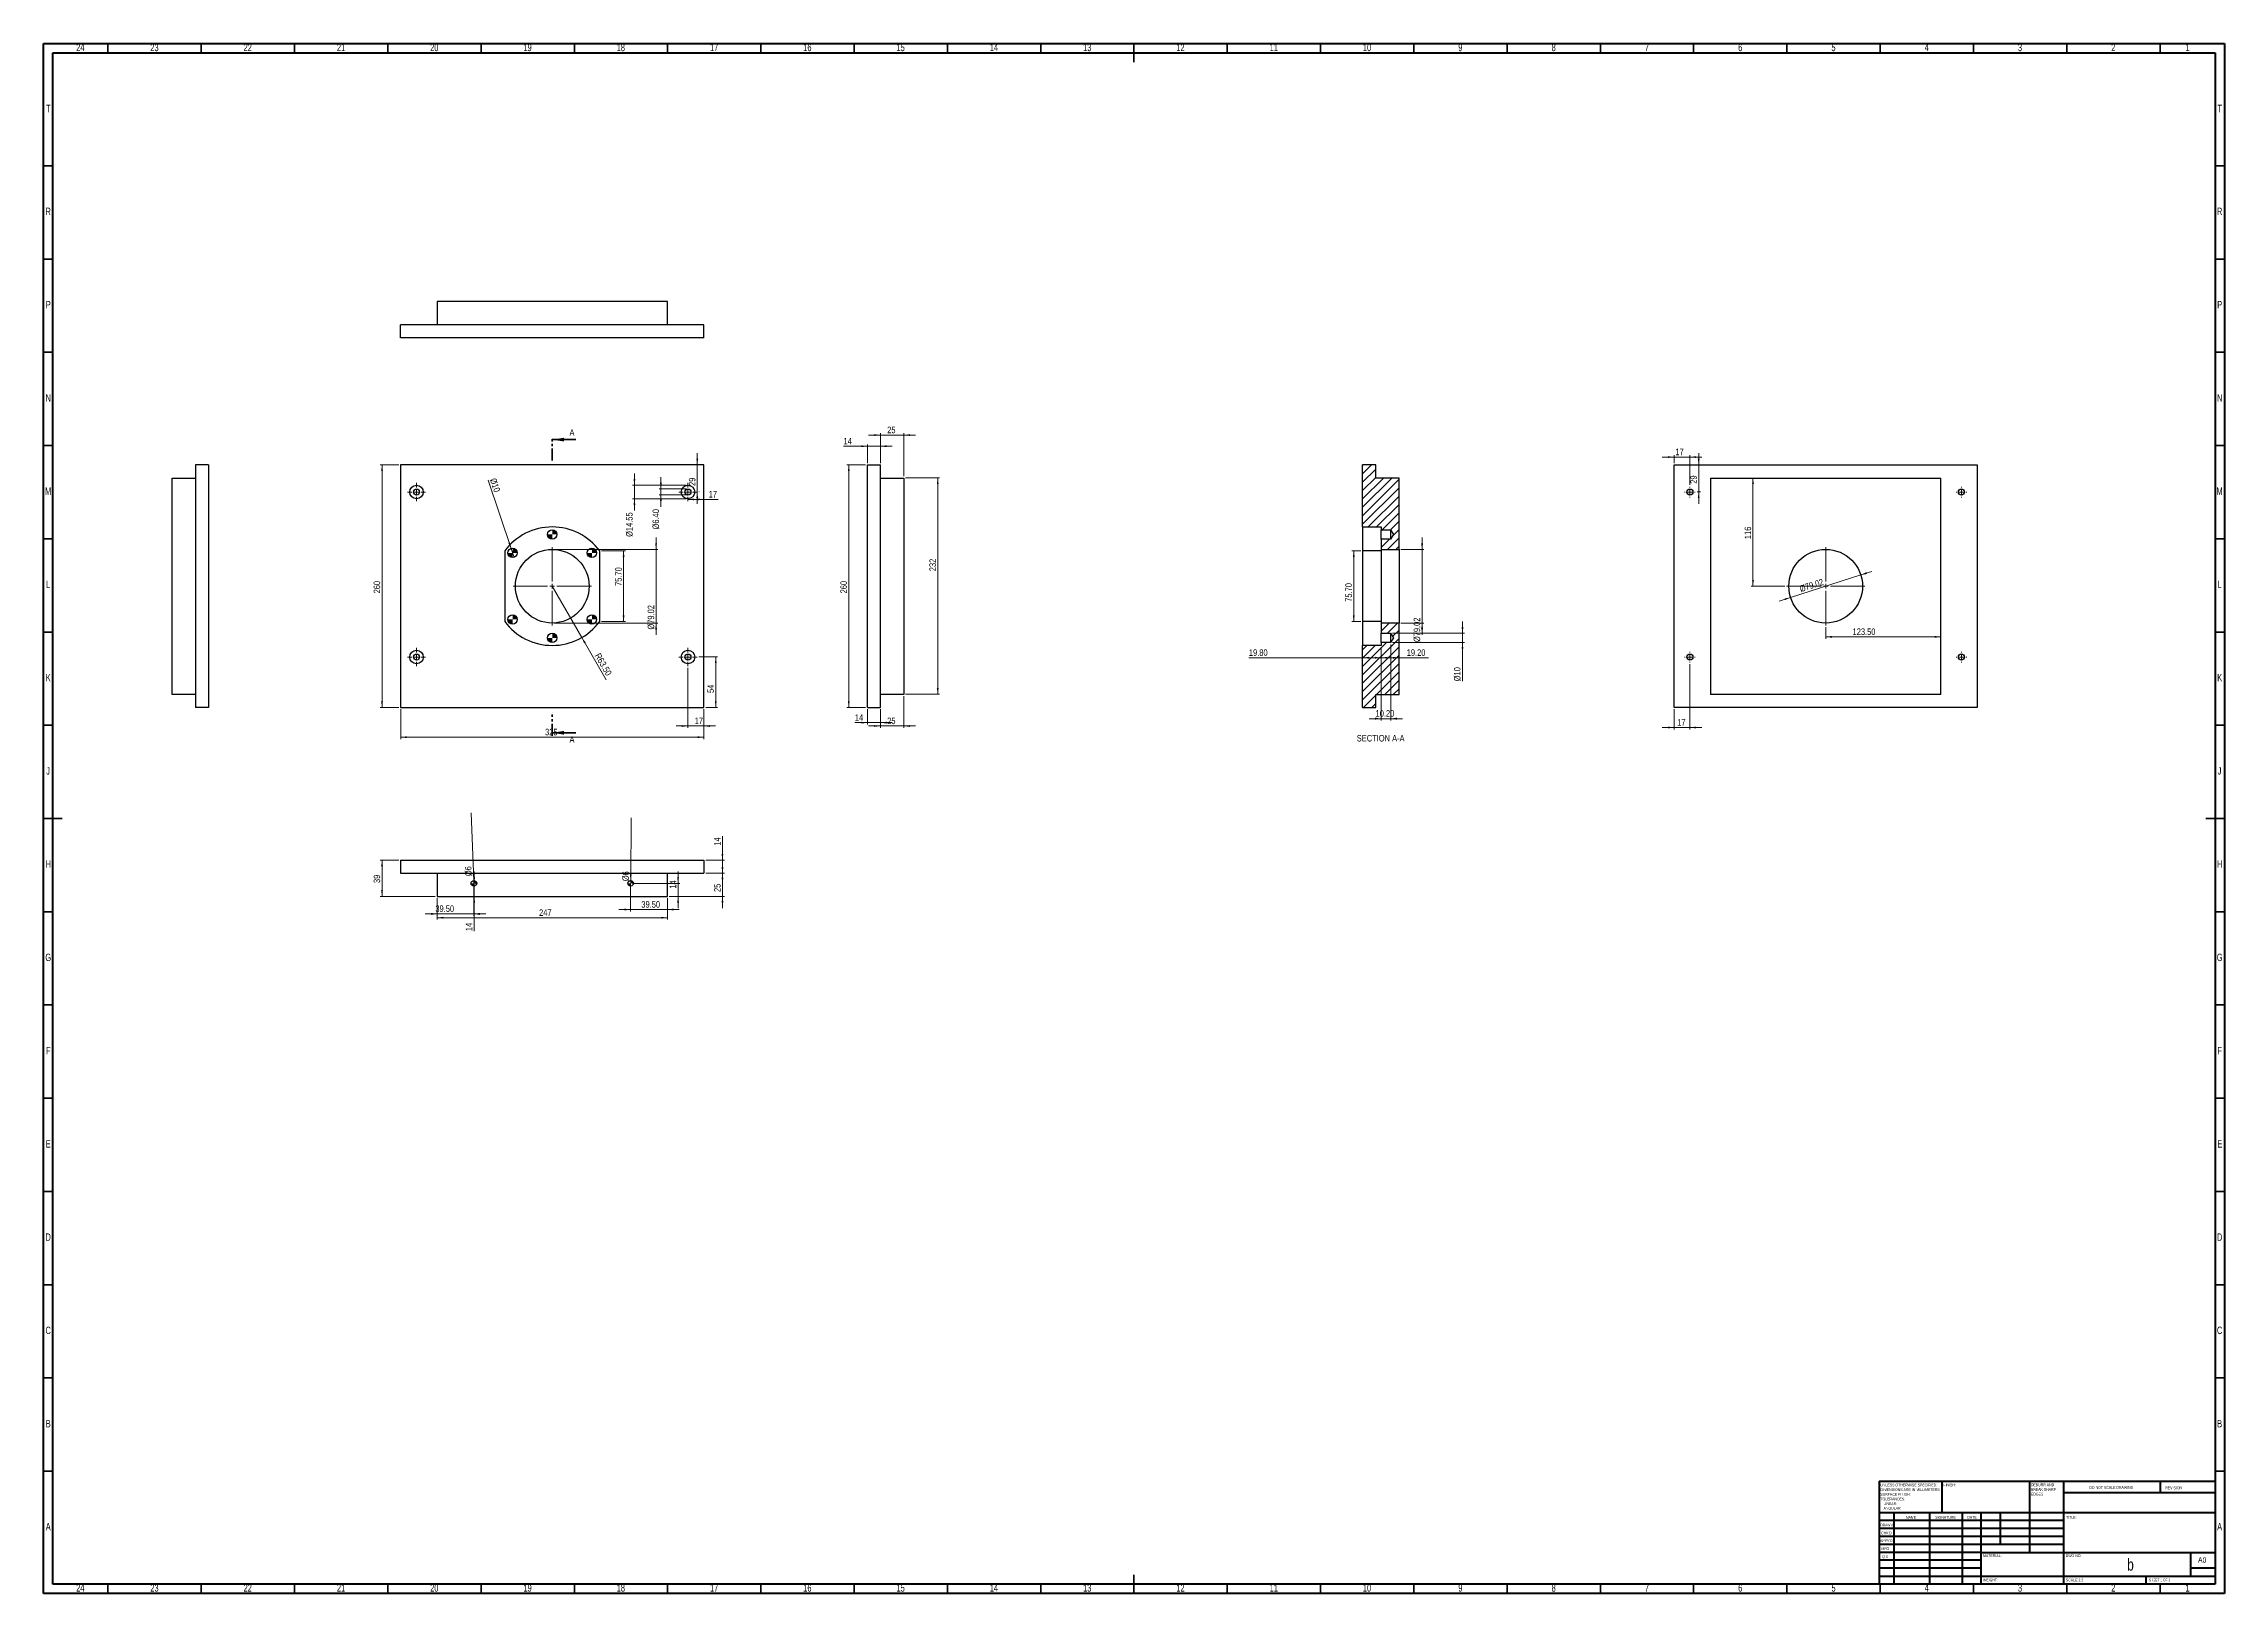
# Model space of a CAD drawing. Header units: millimetres. Extents: x 15 to 1184, y 5 to 836.
import ezdxf

# ---------------------------------------------------------------- set-up
doc = ezdxf.new("R2010")
doc.units = ezdxf.units.MM
doc.linetypes.add('PHANTOM', pattern=[12.7, 6.35, -1.27, 1.27, -1.27, 1.27, -1.27])
doc.styles.add('SLDTEXTSTYLE0', font='TXT', dxfattribs={"width": 0.75})
doc.styles.add('SLDTEXTSTYLE1', font='TXT', dxfattribs={"width": 0.686449})
doc.styles.add('SLDTEXTSTYLE2', font='TXT', dxfattribs={"width": 0.6875})
doc.dimstyles.new('SLDDIMSTYLE0', dxfattribs={"dimtxt": 3.5, "dimasz": 3.302, "dimexe": 0, "dimexo": 0.0625, "dimgap": 0.875, "dimtad": 1, "dimlfac": 2, "dimrnd": 1e-09, "dimzin": 12, "dimdsep": 46, "dimtxsty": 'SLDTEXTSTYLE0', "dimblk1": 'NONE', "dimsah": 1, "dimcen": 0, "dimadec": 0, "dimazin": 3, "dimtfac": 1, "dimtmove": 0, "dimatfit": 3, "dimldrblk": 'NONE', "dimfxl": 0, "dimfrac": 2, "dimtolj": 1, "dimtzin": 12, "dimarcsym": 0})
doc.dimstyles.new('SLDDIMSTYLE1', dxfattribs={"dimtxt": 3.5, "dimasz": 3.302, "dimexe": 0, "dimexo": 0.0625, "dimgap": 0.875, "dimtad": 1, "dimlfac": 2, "dimrnd": 1e-09, "dimzin": 12, "dimdsep": 46, "dimtxsty": 'SLDTEXTSTYLE0', "dimsah": 1, "dimcen": 0.09, "dimadec": 0, "dimazin": 3, "dimtfac": 1, "dimtmove": 0, "dimatfit": 0, "dimfxl": 0, "dimfrac": 2, "dimtolj": 1, "dimtzin": 12, "dimarcsym": 0})
doc.dimstyles.new('SLDDIMSTYLE2', dxfattribs={"dimtxt": 3.5, "dimasz": 3.302, "dimexe": 0, "dimexo": 0.0625, "dimgap": 0.875, "dimtad": 1, "dimlfac": 2, "dimrnd": 1e-09, "dimzin": 4, "dimdsep": 46, "dimtxsty": 'SLDTEXTSTYLE0', "dimsah": 1, "dimcen": 0.09, "dimadec": 0, "dimazin": 1, "dimtfac": 1, "dimtofl": 0, "dimtmove": 0, "dimatfit": 3, "dimfxl": 0, "dimfrac": 2, "dimtolj": 1, "dimtzin": 12, "dimarcsym": 0})
doc.dimstyles.new('SLDDIMSTYLE3', dxfattribs={"dimtxt": 3.5, "dimasz": 3.302, "dimexe": 0, "dimexo": 0.0625, "dimgap": 0.875, "dimtad": 1, "dimlfac": 2, "dimrnd": 1e-09, "dimzin": 4, "dimdsep": 46, "dimtxsty": 'SLDTEXTSTYLE0', "dimsah": 1, "dimcen": 0, "dimadec": 0, "dimazin": 1, "dimtfac": 1, "dimtofl": 0, "dimtmove": 0, "dimatfit": 3, "dimfxl": 0, "dimfrac": 2, "dimtolj": 1, "dimtzin": 12, "dimarcsym": 0})
doc.dimstyles.new('SLDDIMSTYLE4', dxfattribs={"dimtxt": 3.5, "dimasz": 3.302, "dimexe": 0, "dimexo": 0.0625, "dimgap": 0.875, "dimtad": 1, "dimlfac": 2, "dimrnd": 1e-09, "dimzin": 4, "dimdsep": 46, "dimtxsty": 'SLDTEXTSTYLE0', "dimsah": 1, "dimcen": 0.09, "dimadec": 0, "dimazin": 1, "dimtfac": 1, "dimtmove": 0, "dimatfit": 0, "dimfxl": 0, "dimfrac": 2, "dimtolj": 1, "dimtzin": 12, "dimarcsym": 0})
doc.dimstyles.new('SLDDIMSTYLE5', dxfattribs={"dimtxt": 3.5, "dimasz": 3.302, "dimexe": 0, "dimexo": 0.0625, "dimgap": 0.875, "dimtad": 1, "dimlfac": 2, "dimrnd": 1e-09, "dimzin": 12, "dimdsep": 46, "dimtxsty": 'SLDTEXTSTYLE0', "dimsah": 1, "dimcen": 0.09, "dimadec": 0, "dimazin": 3, "dimtfac": 1, "dimtofl": 0, "dimtmove": 0, "dimatfit": 3, "dimfxl": 0, "dimfrac": 2, "dimtolj": 1, "dimtzin": 12, "dimarcsym": 0})
doc.dimstyles.new('SLDDIMSTYLE6', dxfattribs={"dimtxt": 3.5, "dimasz": 3.302, "dimexe": 0, "dimexo": 0.0625, "dimgap": 0.875, "dimtad": 1, "dimlfac": 2, "dimrnd": 1e-09, "dimzin": 12, "dimdsep": 46, "dimtxsty": 'SLDTEXTSTYLE0', "dimsah": 1, "dimcen": 0, "dimadec": 0, "dimazin": 3, "dimtfac": 1, "dimtmove": 0, "dimatfit": 3, "dimfxl": 0, "dimfrac": 2, "dimtolj": 1, "dimtzin": 12, "dimarcsym": 0})

msp = doc.modelspace()

# ---------------------------------------------------------------- texts
at = {"color": 7, "linetype": 'Continuous', "lineweight": 0}
for s, insert, char_height, attachment_point, style in [('24', (34.6701, 835.9205), 3.96875, 2, 'SLDTEXTSTYLE0'), ('23', (74.4201, 835.9205), 3.96875, 2, 'SLDTEXTSTYLE0'), ('22', (124.4201, 835.9205), 3.96875, 2, 'SLDTEXTSTYLE0'), ('21', (174.4201, 835.9205), 3.96875, 2, 'SLDTEXTSTYLE0'), ('20', (224.4201, 835.9205), 3.96875, 2, 'SLDTEXTSTYLE0'), ('19', (274.4201, 835.9205), 3.96875, 2, 'SLDTEXTSTYLE0'), ('18', (324.4201, 835.9205), 3.96875, 2, 'SLDTEXTSTYLE0'), ('17', (374.4201, 835.9205), 3.96875, 2, 'SLDTEXTSTYLE0'), ('16', (424.4201, 835.9205), 3.96875, 2, 'SLDTEXTSTYLE0'), ('15', (474.4201, 835.9205), 3.96875, 2, 'SLDTEXTSTYLE0'), ('14', (524.4201, 835.9205), 3.96875, 2, 'SLDTEXTSTYLE0'), ('13', (574.4201, 835.9205), 3.96875, 2, 'SLDTEXTSTYLE0'), ('12', (624.4201, 835.9205), 3.96875, 2, 'SLDTEXTSTYLE0'), ('11', (674.4201, 835.9205), 3.96875, 2, 'SLDTEXTSTYLE0'), ('10', (724.4201, 835.9205), 3.96875, 2, 'SLDTEXTSTYLE0'), ('9', (774.46, 835.9205), 3.9688, 2, 'SLDTEXTSTYLE0'), ('8', (824.46, 835.9205), 3.9688, 2, 'SLDTEXTSTYLE0'), ('7', (874.46, 835.9205), 3.9688, 2, 'SLDTEXTSTYLE0'), ('6', (924.46, 835.9205), 3.9688, 2, 'SLDTEXTSTYLE0'), ('5', (974.46, 835.9205), 3.9688, 2, 'SLDTEXTSTYLE0'), ('4', (1024.46, 835.9205), 3.9688, 2, 'SLDTEXTSTYLE0'), ('3', (1074.46, 835.9205), 3.9688, 2, 'SLDTEXTSTYLE0'), ('2', (1124.46, 835.9205), 3.9688, 2, 'SLDTEXTSTYLE0'), ('1', (1164.21, 835.9205), 3.9688, 2, 'SLDTEXTSTYLE0'), ('T', (17.5501, 803.1705), 3.9688, 2, 'SLDTEXTSTYLE0'), ('T', (1181.5501, 803.1705), 3.9688, 2, 'SLDTEXTSTYLE0'), ('R', (17.4444, 748.0166), 3.9688, 2, 'SLDTEXTSTYLE0'), ('R', (1181.4444, 748.0166), 3.9688, 2, 'SLDTEXTSTYLE0'), ('P', (17.4848, 698.0166), 3.9688, 2, 'SLDTEXTSTYLE0'), ('P', (1181.4848, 698.0166), 3.9688, 2, 'SLDTEXTSTYLE0'), ('N', (17.4637, 648.0166), 3.9688, 2, 'SLDTEXTSTYLE0'), ('N', (1181.4637, 648.0166), 3.9688, 2, 'SLDTEXTSTYLE0'), ('M', (17.4237, 598.0166), 3.9688, 2, 'SLDTEXTSTYLE0'), ('M', (1181.4237, 598.0166), 3.9688, 2, 'SLDTEXTSTYLE0'), ('L', (17.4545, 548.0166), 3.9688, 2, 'SLDTEXTSTYLE0'), ('L', (1181.4545, 548.0166), 3.9688, 2, 'SLDTEXTSTYLE0'), ('K', (17.4885, 498.0166), 3.9688, 2, 'SLDTEXTSTYLE0'), ('K', (1181.4885, 498.0166), 3.9688, 2, 'SLDTEXTSTYLE0'), ('SECTION A-A', (731.7349, 465.2946), 3.5, 2, 'SLDTEXTSTYLE0'), ('J', (17.4031, 448.0166), 3.9688, 2, 'SLDTEXTSTYLE0'), ('J', (1181.4031, 448.0166), 3.9688, 2, 'SLDTEXTSTYLE0'), ('H', (17.4904, 398.0166), 3.9688, 2, 'SLDTEXTSTYLE0'), ('H', (1181.4904, 398.0166), 3.9688, 2, 'SLDTEXTSTYLE0'), ('G', (17.4867, 348.0166), 3.9688, 2, 'SLDTEXTSTYLE0'), ('G', (1181.4867, 348.0166), 3.9688, 2, 'SLDTEXTSTYLE0'), ('F', (17.4577, 298.0166), 3.9688, 2, 'SLDTEXTSTYLE0'), ('F', (1181.4577, 298.0166), 3.9688, 2, 'SLDTEXTSTYLE0'), ('E', (17.5078, 248.0166), 3.9688, 2, 'SLDTEXTSTYLE0'), ('E', (1181.5078, 248.0166), 3.9688, 2, 'SLDTEXTSTYLE0'), ('D', (17.4527, 198.0166), 3.9688, 2, 'SLDTEXTSTYLE0'), ('D', (1181.4527, 198.0166), 3.9688, 2, 'SLDTEXTSTYLE0'), ('C', (17.4587, 148.0166), 3.9688, 2, 'SLDTEXTSTYLE0'), ('C', (1181.4587, 148.0166), 3.9688, 2, 'SLDTEXTSTYLE0'), ('B', (17.4706, 98.0166), 3.9688, 2, 'SLDTEXTSTYLE0'), ('B', (1181.4706, 98.0166), 3.9688, 2, 'SLDTEXTSTYLE0'), ('FINISH:', (1033.3713, 63.9193), 1.5, 1, 'SLDTEXTSTYLE0'), ('DO NOT SCALE DRAWING', (1111.6146, 62.533), 1.5, 1, 'SLDTEXTSTYLE0'), ('REVISION', (1152.3276, 62.3349), 1.5, 1, 'SLDTEXTSTYLE0'), ('A', (17.4637, 42.7666), 3.9688, 2, 'SLDTEXTSTYLE0'), ('DRAWN', (999.6434, 42.3848), 1.5, 1, 'SLDTEXTSTYLE1'), ("CHK'D", (999.9392, 38.1619), 1.5, 1, 'SLDTEXTSTYLE0'), ('NAME', (1013.3222, 46.5015), 1.5, 1, 'SLDTEXTSTYLE0'), ('SIGNATURE', (1029.0336, 46.5618), 1.5, 1, 'SLDTEXTSTYLE0'), ('DATE', (1046.2147, 46.5762), 1.5, 1, 'SLDTEXTSTYLE0'), ('TITLE:', (1099.0902, 46.5762), 1.5, 1, 'SLDTEXTSTYLE0'), ('A', (1181.4637, 42.7666), 3.9688, 2, 'SLDTEXTSTYLE0'), ("APPV'D", (999.4017, 34.0659), 1.5, 1, 'SLDTEXTSTYLE0'), ('MFG', (1000.124, 29.7158), 1.5, 1, 'SLDTEXTSTYLE0'), ('Q.A', (1000.509, 25.5047), 1.5, 1, 'SLDTEXTSTYLE0'), ('MATERIAL:', (1054.6459, 25.9861), 1.5, 1, 'SLDTEXTSTYLE0'), ('DWG NO.', (1098.953, 25.9861), 1.5, 1, 'SLDTEXTSTYLE0'), ('b', (1133.6597, 23.6069), 6.35, 2, 'SLDTEXTSTYLE0'), ('A0', (1169.8712, 24.4064), 2.91042, 1, 'SLDTEXTSTYLE0'), ('WEIGHT:', (1054.6178, 12.9493), 1.4986, 1, 'SLDTEXTSTYLE0'), ('SCALE:1:2', (1099.074, 12.9001), 1.5, 1, 'SLDTEXTSTYLE0'), ('SHEET 1 OF 1', (1143.4783, 12.9001), 1.5, 1, 'SLDTEXTSTYLE2'), ('24', (34.6701, 9.9205), 3.96875, 2, 'SLDTEXTSTYLE0'), ('23', (74.4201, 9.9205), 3.96875, 2, 'SLDTEXTSTYLE0'), ('22', (124.4201, 9.9205), 3.96875, 2, 'SLDTEXTSTYLE0'), ('21', (174.4201, 9.9205), 3.96875, 2, 'SLDTEXTSTYLE0'), ('20', (224.4201, 9.9205), 3.96875, 2, 'SLDTEXTSTYLE0'), ('19', (274.4201, 9.9205), 3.96875, 2, 'SLDTEXTSTYLE0'), ('18', (324.4201, 9.9205), 3.96875, 2, 'SLDTEXTSTYLE0'), ('17', (374.4201, 9.9205), 3.96875, 2, 'SLDTEXTSTYLE0'), ('16', (424.4201, 9.9205), 3.96875, 2, 'SLDTEXTSTYLE0'), ('15', (474.4201, 9.9205), 3.96875, 2, 'SLDTEXTSTYLE0'), ('14', (524.4201, 9.9205), 3.96875, 2, 'SLDTEXTSTYLE0'), ('13', (574.4201, 9.9205), 3.96875, 2, 'SLDTEXTSTYLE0'), ('12', (624.4201, 9.9205), 3.96875, 2, 'SLDTEXTSTYLE0'), ('11', (674.4201, 9.9205), 3.96875, 2, 'SLDTEXTSTYLE0'), ('10', (724.4201, 9.9205), 3.96875, 2, 'SLDTEXTSTYLE0'), ('9', (774.46, 9.9205), 3.9688, 2, 'SLDTEXTSTYLE0'), ('8', (824.46, 9.9205), 3.9688, 2, 'SLDTEXTSTYLE0'), ('7', (874.46, 9.9205), 3.9688, 2, 'SLDTEXTSTYLE0'), ('6', (924.46, 9.9205), 3.9688, 2, 'SLDTEXTSTYLE0'), ('5', (974.46, 9.9205), 3.9688, 2, 'SLDTEXTSTYLE0'), ('4', (1024.46, 9.9205), 3.9688, 2, 'SLDTEXTSTYLE0'), ('3', (1074.46, 9.9205), 3.9688, 2, 'SLDTEXTSTYLE0'), ('2', (1124.46, 9.9205), 3.9688, 2, 'SLDTEXTSTYLE0'), ('1', (1164.21, 9.9205), 3.9688, 2, 'SLDTEXTSTYLE0')]:
    msp.add_mtext(s, dxfattribs=dict(at, insert=insert, char_height=char_height, attachment_point=attachment_point, style=style))
at = {"color": 7, "linetype": 'Continuous', "char_height": 3.5, "attachment_point": 1, "style": 'SLDTEXTSTYLE0'}
for insert in [(296.8967, 629.2092), (296.8967, 464.6102)]:
    msp.add_mtext('A', dxfattribs=dict(at, insert=insert))

# ---------------------------------------------------------------- blocks, each defined once
blk = doc.blocks.new('SW_NOTE_0')
at = {"color": 0, "linetype": 'Continuous', "lineweight": 0, "char_height": 1.5, "attachment_point": 1, "style": 'SLDTEXTSTYLE0'}
for s, insert in [('UNLESS OTHERWISE SPECIFIED:', (0, 1.9)), ('TOLERANCES:', (0, -5.6)), ('DIMENSIONS ARE IN MILLIMETERS', (0, -0.6)), ('SURFACE FINISH:', (0, -3.1)), ('ANGULAR:', (1.7, -10.6)), ('LINEAR:', (1.7, -8.1))]:
    blk.add_mtext(s, dxfattribs=dict(at, insert=insert))
blk = doc.blocks.new('SW_NOTE_1')
at = {"color": 0, "linetype": 'Continuous', "lineweight": 0, "char_height": 1.5, "attachment_point": 1, "style": 'SLDTEXTSTYLE0'}
for s, insert in [('DEBURR AND', (0, 1.9)), ('BREAK SHARP', (0, -0.6)), ('EDGES', (0, -3.1))]:
    blk.add_mtext(s, dxfattribs=dict(at, insert=insert))
blk = doc.blocks.new('_D')
at = {"color": 7, "linetype": 'Continuous', "lineweight": 18}
for q in [(253.3, 602), (267.2, 560.5)]:
    blk.add_line((265.6, 565.3), q, dxfattribs=at)
blk.add_solid([(265.6, 565.3), (265, 568.6), (264.1, 568.2)], dxfattribs=at)
at = {"color": 7, "linetype": 'Continuous', "lineweight": 18, "insert": (257.5, 603.4), "char_height": 3.5, "attachment_point": 1, "rotation": 288.5408, "style": 'SLDTEXTSTYLE0'}
blk.add_mtext('%%c10', dxfattribs=at)
blk = doc.blocks.new('_None')
blk = doc.blocks.new('_D_1')
at = {"color": 7, "linetype": 'Continuous', "lineweight": 18}
for p, q in [((288.6, 564.8), (344.3, 564.8)), ((343.3, 564.8), (343.3, 571.2)), ((343.3, 564.8), (343.3, 525.3)), ((288.6, 525.3), (344.3, 525.3)), ((343.3, 525.3), (343.3, 519))]:
    blk.add_line(p, q, dxfattribs=at)
for points in [[(343.3, 564.8), (343.8, 568.1), (342.8, 568.1)], [(343.3, 525.3), (342.8, 522), (343.8, 522)]]:
    blk.add_solid(points, dxfattribs=at)
at = {"color": 7, "linetype": 'Continuous', "lineweight": 18, "insert": (338.8, 521.8), "char_height": 3.5, "attachment_point": 1, "rotation": 90, "style": 'SLDTEXTSTYLE0'}
blk.add_mtext('%%c79.02', dxfattribs=at)
blk = doc.blocks.new('_D_2')
at = {"color": 7, "linetype": 'Continuous', "lineweight": 18}
for p, q in [((314.1, 564), (326.9, 564)), ((325.9, 526.1), (325.9, 564)), ((314.1, 526.1), (326.9, 526.1))]:
    blk.add_line(p, q, dxfattribs=at)
for points in [[(325.9, 564), (325.4, 560.7), (326.4, 560.7)], [(325.9, 526.1), (326.4, 529.4), (325.4, 529.4)]]:
    blk.add_solid(points, dxfattribs=at)
at = {"color": 7, "linetype": 'Continuous', "lineweight": 18, "insert": (321.4, 545.2), "char_height": 3.5, "attachment_point": 1, "rotation": 90, "style": 'SLDTEXTSTYLE0'}
blk.add_mtext('75.70', dxfattribs=at)
blk = doc.blocks.new('_D_3')
at = {"color": 7, "linetype": 'Continuous', "lineweight": 18}
for q in [(287.6, 545), (316.6, 494.8)]:
    blk.add_line((303.5, 517.6), q, dxfattribs=at)
blk.add_solid([(303.5, 517.6), (304.7, 514.4), (305.6, 514.9)], dxfattribs=at)
at = {"color": 7, "linetype": 'Continuous', "lineweight": 18, "insert": (313.3, 509.6), "char_height": 3.5, "attachment_point": 1, "rotation": 300, "style": 'SLDTEXTSTYLE0'}
blk.add_mtext('R63.50', dxfattribs=at)
blk = doc.blocks.new('_D_4')
at = {"color": 7, "linetype": 'Continuous', "lineweight": 18}
for p, q in [((359.4, 597.2), (344.9, 597.2)), ((345.9, 597.2), (345.9, 603.5)), ((345.9, 597.2), (345.9, 594)), ((359.4, 594), (344.9, 594)), ((345.9, 594), (345.9, 587.6))]:
    blk.add_line(p, q, dxfattribs=at)
for points in [[(345.9, 597.2), (346.4, 600.5), (345.4, 600.5)], [(345.9, 594), (345.4, 590.7), (346.4, 590.7)]]:
    blk.add_solid(points, dxfattribs=at)
at = {"color": 7, "linetype": 'Continuous', "lineweight": 18, "insert": (341.4, 575.5), "char_height": 3.5, "attachment_point": 1, "rotation": 90, "style": 'SLDTEXTSTYLE0'}
blk.add_mtext('%%c6.40', dxfattribs=at)
blk = doc.blocks.new('_D_5')
at = {"color": 7, "linetype": 'Continuous', "lineweight": 18}
for p, q in [((359.4, 599.2), (330.7, 599.2)), ((331.7, 599.2), (331.7, 605.5)), ((331.7, 599.2), (331.7, 591.9)), ((359.4, 591.9), (330.7, 591.9)), ((331.7, 591.9), (331.7, 585.6))]:
    blk.add_line(p, q, dxfattribs=at)
for points in [[(331.7, 599.2), (332.2, 602.5), (331.2, 602.5)], [(331.7, 591.9), (331.2, 588.6), (332.2, 588.6)]]:
    blk.add_solid(points, dxfattribs=at)
at = {"color": 7, "linetype": 'Continuous', "lineweight": 18, "insert": (327.2, 571.5), "char_height": 3.5, "attachment_point": 1, "rotation": 90, "style": 'SLDTEXTSTYLE0'}
blk.add_mtext('%%c14.55', dxfattribs=at)
blk = doc.blocks.new('_D_6')
at = {"color": 7, "linetype": 'Continuous', "lineweight": 18}
for p, q in [((365.4, 610.1), (365.4, 616.4)), ((365.4, 595.6), (365.4, 610.1)), ((365.4, 595.6), (365.4, 589.2)), ((366.3, 595.6), (366.4, 595.6))]:
    blk.add_line(p, q, dxfattribs=at)
for points in [[(365.4, 610.1), (365.9, 613.4), (364.9, 613.4)], [(365.4, 595.6), (364.9, 592.3), (365.9, 592.3)]]:
    blk.add_solid(points, dxfattribs=at)
at = {"color": 7, "linetype": 'Continuous', "lineweight": 18, "insert": (360.9, 598.8), "char_height": 3.5, "attachment_point": 1, "rotation": 90, "style": 'SLDTEXTSTYLE0'}
blk.add_mtext('29', dxfattribs=at)
blk = doc.blocks.new('_D_7')
at = {"color": 7, "linetype": 'Continuous', "lineweight": 18}
for p, q in [((360.4, 591.6), (368.9, 591.6)), ((368.9, 591.6), (376.6, 591.6))]:
    blk.add_line(p, q, dxfattribs=at)
for points in [[(360.4, 591.6), (363.7, 591.1), (363.7, 592.1)], [(368.9, 591.6), (365.6, 592.1), (365.6, 591.1)]]:
    blk.add_solid(points, dxfattribs=at)
at = {"color": 7, "linetype": 'Continuous', "lineweight": 18, "insert": (371.5, 596.1), "char_height": 3.5, "attachment_point": 1, "style": 'SLDTEXTSTYLE0'}
blk.add_mtext('17', dxfattribs=at)
blk = doc.blocks.new('_D_8')
at = {"color": 7, "linetype": 'Continuous', "lineweight": 18}
for p, q in [((360.4, 501.2), (360.4, 469.1)), ((360.4, 470.1), (354, 470.1)), ((360.4, 470.1), (368.9, 470.1)), ((368.9, 479.1), (368.9, 469.1)), ((368.9, 470.1), (375.2, 470.1))]:
    blk.add_line(p, q, dxfattribs=at)
for points in [[(360.4, 470.1), (357.1, 470.6), (357.1, 469.6)], [(368.9, 470.1), (372.2, 469.6), (372.2, 470.6)]]:
    blk.add_solid(points, dxfattribs=at)
at = {"color": 7, "linetype": 'Continuous', "lineweight": 18, "insert": (364, 474.6), "char_height": 3.5, "attachment_point": 1, "style": 'SLDTEXTSTYLE0'}
blk.add_mtext('17', dxfattribs=at)
blk = doc.blocks.new('_D_9')
at = {"color": 7, "linetype": 'Continuous', "lineweight": 18}
for p, q in [((366.3, 507.1), (376.3, 507.1)), ((375.3, 507.1), (375.3, 480.1)), ((369.9, 480.1), (376.3, 480.1))]:
    blk.add_line(p, q, dxfattribs=at)
for points in [[(375.3, 507.1), (374.8, 503.8), (375.8, 503.8)], [(375.3, 480.1), (375.8, 483.4), (374.8, 483.4)]]:
    blk.add_solid(points, dxfattribs=at)
at = {"color": 7, "linetype": 'Continuous', "lineweight": 18, "insert": (370.8, 487.8), "char_height": 3.5, "attachment_point": 1, "rotation": 90, "style": 'SLDTEXTSTYLE0'}
blk.add_mtext('54', dxfattribs=at)
blk = doc.blocks.new('_D_10')
at = {"color": 7, "linetype": 'Continuous', "lineweight": 18}
for p, q in [((206.4, 479.1), (206.4, 463.1)), ((368.9, 479.1), (368.9, 463.1)), ((206.4, 464.1), (368.9, 464.1))]:
    blk.add_line(p, q, dxfattribs=at)
for points in [[(206.4, 464.1), (209.7, 463.6), (209.7, 464.6)], [(368.9, 464.1), (365.6, 464.6), (365.6, 463.6)]]:
    blk.add_solid(points, dxfattribs=at)
at = {"color": 7, "linetype": 'Continuous', "lineweight": 18, "insert": (283.8, 468.6), "char_height": 3.5, "attachment_point": 1, "style": 'SLDTEXTSTYLE0'}
blk.add_mtext('325', dxfattribs=at)
blk = doc.blocks.new('_D_11')
at = {"color": 7, "linetype": 'Continuous', "lineweight": 18}
for p, q in [((205.4, 610.1), (195.4, 610.1)), ((196.4, 610.1), (196.4, 480.1)), ((205.4, 480.1), (195.4, 480.1))]:
    blk.add_line(p, q, dxfattribs=at)
for points in [[(196.4, 610.1), (195.9, 606.8), (196.9, 606.8)], [(196.4, 480.1), (196.9, 483.4), (195.9, 483.4)]]:
    blk.add_solid(points, dxfattribs=at)
at = {"color": 7, "linetype": 'Continuous', "lineweight": 18, "insert": (191.9, 541.2), "char_height": 3.5, "attachment_point": 1, "rotation": 90, "style": 'SLDTEXTSTYLE0'}
blk.add_mtext('260', dxfattribs=at)
blk = doc.blocks.new('SW_CENTERMARKSYMBOL_0')
at = {"color": 0, "linetype": 'Continuous', "lineweight": 0}
for p, q in [((-2.5, 0), (-4.88675, 0)), ((0, 0), (-1.25, 0)), ((0, 2.5), (0, 4.88675)), ((0, 0), (0, 1.25)), ((0, 0), (0, -1.25)), ((0, 0), (1.25, 0)), ((2.5, 0), (4.88675, 0)), ((0, -2.5), (0, -4.88675))]:
    blk.add_line(p, q, dxfattribs=at)
blk = doc.blocks.new('SW_CENTERMARKSYMBOL_1')
at = {"color": 0, "linetype": 'Continuous', "lineweight": 0}
for p, q in [((-2.5, 0), (-4.88675, 0)), ((0, 0), (-1.25, 0)), ((0, 2.5), (0, 4.88675)), ((0, 0), (0, 1.25)), ((0, 0), (0, -1.25)), ((0, 0), (1.25, 0)), ((2.5, 0), (4.88675, 0)), ((0, -2.5), (0, -4.88675))]:
    blk.add_line(p, q, dxfattribs=at)
blk = doc.blocks.new('SW_CENTERMARKSYMBOL_2')
at = {"color": 0, "linetype": 'Continuous', "lineweight": 0}
for p, q in [((-2.5, 0), (-4.88675, 0)), ((0, 0), (-1.25, 0)), ((0, 2.5), (0, 4.88675)), ((0, 0), (0, 1.25)), ((0, 0), (0, -1.25)), ((0, 0), (1.25, 0)), ((2.5, 0), (4.88675, 0)), ((0, -2.5), (0, -4.88675))]:
    blk.add_line(p, q, dxfattribs=at)
blk = doc.blocks.new('SW_CENTERMARKSYMBOL_3')
at = {"color": 0, "linetype": 'Continuous', "lineweight": 0}
for p, q in [((-2.5, 0), (-4.88675, 0)), ((0, 0), (-1.25, 0)), ((0, 2.5), (0, 4.88675)), ((0, 0), (0, 1.25)), ((0, 0), (0, -1.25)), ((0, 0), (1.25, 0)), ((2.5, 0), (4.88675, 0)), ((0, -2.5), (0, -4.88675))]:
    blk.add_line(p, q, dxfattribs=at)
blk = doc.blocks.new('SW_CENTERMARKSYMBOL_4')
at = {"color": 0, "linetype": 'Continuous', "lineweight": 0}
for p, q in [((0, 2.5), (0, 21.005)), ((-2.5, 0), (-21.005, 0)), ((0, 0), (-1.25, 0)), ((0, 0), (0, 1.25)), ((0, 0), (0, -1.25)), ((0, 0), (1.25, 0)), ((2.5, 0), (21.005, 0)), ((0, -2.5), (0, -21.005))]:
    blk.add_line(p, q, dxfattribs=at)
blk = doc.blocks.new('SW_DOWELSYMBOL_0')
at = {"linetype": 'Continuous', "lineweight": 0}
h = blk.add_hatch(color=0, dxfattribs=at)
edge = h.paths.add_edge_path(flags=0)
edge.add_arc((0, 0), 2.5, 180, 270)
edge.add_line((0, -2.5), (0, 0))
edge.add_line((0, 0), (-2.5, 0))
h = blk.add_hatch(color=0, dxfattribs=at)
edge = h.paths.add_edge_path(flags=0)
edge.add_arc((0, 0), 2.5, 0, 90)
edge.add_line((0, 2.5), (0, 0))
edge.add_line((0, 0), (2.5, 0))
at = {"color": 0, "linetype": 'Continuous', "lineweight": 0}
blk.add_circle((0, 0), 2.5, dxfattribs=at)
blk = doc.blocks.new('SW_DOWELSYMBOL_1')
at = {"linetype": 'Continuous', "lineweight": 0}
h = blk.add_hatch(color=0, dxfattribs=at)
edge = h.paths.add_edge_path(flags=0)
edge.add_arc((0, 0), 2.5, 180, 270)
edge.add_line((0, -2.5), (0, 0))
edge.add_line((0, 0), (-2.5, 0))
h = blk.add_hatch(color=0, dxfattribs=at)
edge = h.paths.add_edge_path(flags=0)
edge.add_arc((0, 0), 2.5, 0, 90)
edge.add_line((0, 2.5), (0, 0))
edge.add_line((0, 0), (2.5, 0))
at = {"color": 0, "linetype": 'Continuous', "lineweight": 0}
blk.add_circle((0, 0), 2.5, dxfattribs=at)
blk = doc.blocks.new('SW_DOWELSYMBOL_2')
at = {"linetype": 'Continuous', "lineweight": 0}
h = blk.add_hatch(color=0, dxfattribs=at)
edge = h.paths.add_edge_path(flags=0)
edge.add_arc((0, 0), 2.5, 180, 270)
edge.add_line((0, -2.5), (0, 0))
edge.add_line((0, 0), (-2.5, 0))
h = blk.add_hatch(color=0, dxfattribs=at)
edge = h.paths.add_edge_path(flags=0)
edge.add_arc((0, 0), 2.5, 0, 90)
edge.add_line((0, 2.5), (0, 0))
edge.add_line((0, 0), (2.5, 0))
at = {"color": 0, "linetype": 'Continuous', "lineweight": 0}
blk.add_circle((0, 0), 2.5, dxfattribs=at)
blk = doc.blocks.new('SW_DOWELSYMBOL_3')
at = {"linetype": 'Continuous', "lineweight": 0}
h = blk.add_hatch(color=0, dxfattribs=at)
edge = h.paths.add_edge_path(flags=0)
edge.add_arc((0, 0), 2.5, 180, 270)
edge.add_line((0, -2.5), (0, 0))
edge.add_line((0, 0), (-2.5, 0))
h = blk.add_hatch(color=0, dxfattribs=at)
edge = h.paths.add_edge_path(flags=0)
edge.add_arc((0, 0), 2.5, 0, 90)
edge.add_line((0, 2.5), (0, 0))
edge.add_line((0, 0), (2.5, 0))
at = {"color": 0, "linetype": 'Continuous', "lineweight": 0}
blk.add_circle((0, 0), 2.5, dxfattribs=at)
blk = doc.blocks.new('SW_DOWELSYMBOL_4')
at = {"linetype": 'Continuous', "lineweight": 0}
h = blk.add_hatch(color=0, dxfattribs=at)
edge = h.paths.add_edge_path(flags=0)
edge.add_arc((0, 0), 2.5, 180, 270)
edge.add_line((0, -2.5), (0, 0))
edge.add_line((0, 0), (-2.5, 0))
h = blk.add_hatch(color=0, dxfattribs=at)
edge = h.paths.add_edge_path(flags=0)
edge.add_arc((0, 0), 2.5, 0, 90)
edge.add_line((0, 2.5), (0, 0))
edge.add_line((0, 0), (2.5, 0))
at = {"color": 0, "linetype": 'Continuous', "lineweight": 0}
blk.add_circle((0, 0), 2.5, dxfattribs=at)
blk = doc.blocks.new('SW_DOWELSYMBOL_5')
at = {"linetype": 'Continuous', "lineweight": 0}
h = blk.add_hatch(color=0, dxfattribs=at)
edge = h.paths.add_edge_path(flags=0)
edge.add_arc((0, 0), 2.5, 180, 270)
edge.add_line((0, -2.5), (0, 0))
edge.add_line((0, 0), (-2.5, 0))
h = blk.add_hatch(color=0, dxfattribs=at)
edge = h.paths.add_edge_path(flags=0)
edge.add_arc((0, 0), 2.5, 0, 90)
edge.add_line((0, 2.5), (0, 0))
edge.add_line((0, 0), (2.5, 0))
at = {"color": 0, "linetype": 'Continuous', "lineweight": 0}
blk.add_circle((0, 0), 2.5, dxfattribs=at)
blk = doc.blocks.new('_D_12')
at = {"color": 7, "linetype": 'Continuous', "lineweight": 18}
for p, q in [((205.4, 398.2), (195.4, 398.2)), ((196.4, 378.7), (196.4, 398.2)), ((224.9, 378.7), (195.4, 378.7))]:
    blk.add_line(p, q, dxfattribs=at)
for points in [[(196.4, 398.2), (195.9, 394.9), (196.9, 394.9)], [(196.4, 378.7), (196.9, 382), (195.9, 382)]]:
    blk.add_solid(points, dxfattribs=at)
at = {"color": 7, "linetype": 'Continuous', "lineweight": 18, "insert": (191.9, 385.9), "char_height": 3.5, "attachment_point": 1, "rotation": 90, "style": 'SLDTEXTSTYLE0'}
blk.add_mtext('39', dxfattribs=at)
blk = doc.blocks.new('_D_13')
at = {"color": 7, "linetype": 'Continuous', "lineweight": 18}
for p, q in [((378.9, 398.2), (378.9, 411.1)), ((369.9, 398.2), (379.9, 398.2)), ((378.9, 398.2), (378.9, 391.2)), ((369.9, 391.2), (379.9, 391.2)), ((378.9, 391.2), (378.9, 384.9))]:
    blk.add_line(p, q, dxfattribs=at)
for points in [[(378.9, 398.2), (379.4, 401.5), (378.4, 401.5)], [(378.9, 391.2), (378.4, 387.9), (379.4, 387.9)]]:
    blk.add_solid(points, dxfattribs=at)
at = {"color": 7, "linetype": 'Continuous', "lineweight": 18, "insert": (374.4, 405.9), "char_height": 3.5, "attachment_point": 1, "rotation": 90, "style": 'SLDTEXTSTYLE0'}
blk.add_mtext('14', dxfattribs=at)
blk = doc.blocks.new('_D_14')
at = {"color": 7, "linetype": 'Continuous', "lineweight": 18}
for p, q in [((378.9, 391.2), (378.9, 397.6)), ((369.9, 391.2), (379.9, 391.2)), ((378.9, 378.7), (378.9, 391.2)), ((350.4, 378.7), (379.9, 378.7)), ((378.9, 378.7), (378.9, 372.4))]:
    blk.add_line(p, q, dxfattribs=at)
for points in [[(378.9, 391.2), (379.4, 394.5), (378.4, 394.5)], [(378.9, 378.7), (378.4, 375.4), (379.4, 375.4)]]:
    blk.add_solid(points, dxfattribs=at)
at = {"color": 7, "linetype": 'Continuous', "lineweight": 18, "insert": (374.4, 381.1), "char_height": 3.5, "attachment_point": 1, "rotation": 90, "style": 'SLDTEXTSTYLE0'}
blk.add_mtext('25', dxfattribs=at)
blk = doc.blocks.new('_D_15')
at = {"color": 7, "linetype": 'Continuous', "lineweight": 18}
for q in [(330, 420.8), (329.6, 384.2)]:
    blk.add_line((329.7, 387.2), q, dxfattribs=at)
blk.add_solid([(329.7, 387.2), (330.2, 390.5), (329.2, 390.6)], dxfattribs=at)
at = {"color": 7, "linetype": 'Continuous', "lineweight": 18, "insert": (325.2, 386.9), "char_height": 3.5, "attachment_point": 1, "rotation": 89.4888, "style": 'SLDTEXTSTYLE0'}
blk.add_mtext('%%c6', dxfattribs=at)
blk = doc.blocks.new('_D_16')
at = {"color": 7, "linetype": 'Continuous', "lineweight": 18}
for q in [(244.2, 423.5), (245.7, 384.2)]:
    blk.add_line((245.6, 387.2), q, dxfattribs=at)
blk.add_solid([(245.6, 387.2), (246, 390.6), (245, 390.5)], dxfattribs=at)
at = {"color": 7, "linetype": 'Continuous', "lineweight": 18, "insert": (241, 389.5), "char_height": 3.5, "attachment_point": 1, "rotation": 92.1224, "style": 'SLDTEXTSTYLE0'}
blk.add_mtext('%%c6', dxfattribs=at)
blk = doc.blocks.new('_D_17')
at = {"color": 7, "linetype": 'Continuous', "lineweight": 18}
for p, q in [((329.6, 384.7), (329.6, 370.7)), ((349.4, 377.7), (349.4, 370.7)), ((329.6, 371.7), (323.3, 371.7)), ((329.6, 371.7), (349.4, 371.7)), ((349.4, 371.7), (355.7, 371.7))]:
    blk.add_line(p, q, dxfattribs=at)
for points in [[(329.6, 371.7), (326.3, 372.2), (326.3, 371.2)], [(349.4, 371.7), (352.7, 371.2), (352.7, 372.2)]]:
    blk.add_solid(points, dxfattribs=at)
at = {"color": 7, "linetype": 'Continuous', "lineweight": 18, "insert": (335.4, 376.2), "char_height": 3.5, "attachment_point": 1, "style": 'SLDTEXTSTYLE0'}
blk.add_mtext('39.50', dxfattribs=at)
blk = doc.blocks.new('_D_18')
at = {"color": 7, "linetype": 'Continuous', "lineweight": 18}
for p, q in [((355.1, 385.7), (355.1, 392.1)), ((330.6, 385.7), (356.1, 385.7)), ((350.4, 378.7), (356.1, 378.7)), ((355.1, 385.7), (355.1, 378.7)), ((355.1, 378.7), (355.1, 372.4))]:
    blk.add_line(p, q, dxfattribs=at)
for points in [[(355.1, 385.7), (355.6, 389), (354.6, 389)], [(355.1, 378.7), (354.6, 375.4), (355.6, 375.4)]]:
    blk.add_solid(points, dxfattribs=at)
at = {"color": 7, "linetype": 'Continuous', "lineweight": 18, "insert": (350.6, 382.9), "char_height": 3.5, "attachment_point": 1, "rotation": 90, "style": 'SLDTEXTSTYLE0'}
blk.add_mtext('14', dxfattribs=at)
blk = doc.blocks.new('_D_19')
at = {"color": 7, "linetype": 'Continuous', "lineweight": 18}
for p, q in [((225.9, 377.7), (225.9, 368.3)), ((245.6, 384.7), (245.6, 368.3)), ((225.9, 369.3), (219.5, 369.3)), ((245.6, 369.3), (225.9, 369.3)), ((245.6, 369.3), (252, 369.3))]:
    blk.add_line(p, q, dxfattribs=at)
for points in [[(225.9, 369.3), (222.6, 369.9), (222.6, 368.8)], [(245.6, 369.3), (248.9, 368.8), (248.9, 369.9)]]:
    blk.add_solid(points, dxfattribs=at)
at = {"color": 7, "linetype": 'Continuous', "lineweight": 18, "insert": (225, 373.9), "char_height": 3.5, "attachment_point": 1, "style": 'SLDTEXTSTYLE0'}
blk.add_mtext('39.50', dxfattribs=at)
blk = doc.blocks.new('_D_20')
at = {"color": 7, "linetype": 'Continuous', "lineweight": 18}
for p, q in [((245.8, 385.7), (245.8, 392.1)), ((245.8, 385.7), (245.8, 378.7)), ((245.8, 378.7), (245.8, 360.1)), ((246.6, 385.7), (246.8, 385.7))]:
    blk.add_line(p, q, dxfattribs=at)
for points in [[(245.8, 385.7), (246.3, 389), (245.3, 389)], [(245.8, 378.7), (245.3, 375.4), (246.3, 375.4)]]:
    blk.add_solid(points, dxfattribs=at)
at = {"color": 7, "linetype": 'Continuous', "lineweight": 18, "insert": (241.3, 360.1), "char_height": 3.5, "attachment_point": 1, "rotation": 90, "style": 'SLDTEXTSTYLE0'}
blk.add_mtext('14', dxfattribs=at)
blk = doc.blocks.new('_D_21')
at = {"color": 7, "linetype": 'Continuous', "lineweight": 18}
for p, q in [((225.9, 377.7), (225.9, 366.3)), ((349.4, 377.7), (349.4, 366.3)), ((225.9, 367.3), (349.4, 367.3))]:
    blk.add_line(p, q, dxfattribs=at)
for points in [[(225.9, 367.3), (229.2, 366.8), (229.2, 367.8)], [(349.4, 367.3), (346.1, 367.8), (346.1, 366.8)]]:
    blk.add_solid(points, dxfattribs=at)
at = {"color": 7, "linetype": 'Continuous', "lineweight": 18, "insert": (280.6, 371.8), "char_height": 3.5, "attachment_point": 1, "style": 'SLDTEXTSTYLE0'}
blk.add_mtext('247', dxfattribs=at)
blk = doc.blocks.new('SW_DOWELSYMBOL_6')
at = {"linetype": 'Continuous', "lineweight": 0}
h = blk.add_hatch(color=0, dxfattribs=at)
edge = h.paths.add_edge_path(flags=0)
edge.add_arc((0, 0), 1.5, 180, 270)
edge.add_line((0, -1.5), (0, 0))
edge.add_line((0, 0), (-1.5, 0))
h = blk.add_hatch(color=0, dxfattribs=at)
edge = h.paths.add_edge_path(flags=0)
edge.add_arc((0, 0), 1.5, 0, 90)
edge.add_line((0, 1.5), (0, 0))
edge.add_line((0, 0), (1.5, 0))
at = {"color": 0, "linetype": 'Continuous', "lineweight": 0}
blk.add_circle((0, 0), 1.5, dxfattribs=at)
blk = doc.blocks.new('SW_DOWELSYMBOL_7')
at = {"linetype": 'Continuous', "lineweight": 0}
h = blk.add_hatch(color=0, dxfattribs=at)
edge = h.paths.add_edge_path(flags=0)
edge.add_arc((0, 0), 1.5, 180, 270)
edge.add_line((0, -1.5), (0, 0))
edge.add_line((0, 0), (-1.5, 0))
h = blk.add_hatch(color=0, dxfattribs=at)
edge = h.paths.add_edge_path(flags=0)
edge.add_arc((0, 0), 1.5, 0, 90)
edge.add_line((0, 1.5), (0, 0))
edge.add_line((0, 0), (1.5, 0))
at = {"color": 0, "linetype": 'Continuous', "lineweight": 0}
blk.add_circle((0, 0), 1.5, dxfattribs=at)
blk = doc.blocks.new('_D_22')
at = {"color": 7, "linetype": 'Continuous', "lineweight": 18}
for p, q in [((476.1, 486.1), (476.1, 469.1)), ((463.6, 470.1), (457.2, 470.1)), ((463.6, 479.1), (463.6, 469.1)), ((476.1, 470.1), (463.6, 470.1)), ((476.1, 470.1), (482.4, 470.1))]:
    blk.add_line(p, q, dxfattribs=at)
for points in [[(463.6, 470.1), (460.3, 470.6), (460.3, 469.6)], [(476.1, 470.1), (479.4, 469.6), (479.4, 470.6)]]:
    blk.add_solid(points, dxfattribs=at)
at = {"color": 7, "linetype": 'Continuous', "lineweight": 18, "insert": (467.2, 474.6), "char_height": 3.5, "attachment_point": 1, "style": 'SLDTEXTSTYLE0'}
blk.add_mtext('25', dxfattribs=at)
blk = doc.blocks.new('_D_23')
at = {"color": 7, "linetype": 'Continuous', "lineweight": 18}
for p, q in [((456.6, 471.9), (449.9, 471.9)), ((456.6, 479.1), (456.6, 470.9)), ((456.6, 471.9), (463.6, 471.9)), ((463.6, 479.1), (463.6, 470.9)), ((463.6, 471.9), (469.9, 471.9))]:
    blk.add_line(p, q, dxfattribs=at)
for points in [[(456.6, 471.9), (453.3, 472.4), (453.3, 471.4)], [(463.6, 471.9), (466.9, 471.4), (466.9, 472.4)]]:
    blk.add_solid(points, dxfattribs=at)
at = {"color": 7, "linetype": 'Continuous', "lineweight": 18, "insert": (449.9, 476.4), "char_height": 3.5, "attachment_point": 1, "style": 'SLDTEXTSTYLE0'}
blk.add_mtext('14', dxfattribs=at)
blk = doc.blocks.new('_D_24')
at = {"color": 7, "linetype": 'Continuous', "lineweight": 18}
for p, q in [((477.1, 603.1), (495.3, 603.1)), ((494.3, 603.1), (494.3, 487.1)), ((477.1, 487.1), (495.3, 487.1))]:
    blk.add_line(p, q, dxfattribs=at)
for points in [[(494.3, 603.1), (493.8, 599.8), (494.8, 599.8)], [(494.3, 487.1), (494.8, 490.4), (493.8, 490.4)]]:
    blk.add_solid(points, dxfattribs=at)
at = {"color": 7, "linetype": 'Continuous', "lineweight": 18, "insert": (489.8, 553.1), "char_height": 3.5, "attachment_point": 1, "rotation": 90, "style": 'SLDTEXTSTYLE0'}
blk.add_mtext('232', dxfattribs=at)
blk = doc.blocks.new('_D_25')
at = {"color": 7, "linetype": 'Continuous', "lineweight": 18}
for p, q in [((463.6, 626.1), (457.2, 626.1)), ((463.6, 611.1), (463.6, 627.1)), ((463.6, 626.1), (476.1, 626.1)), ((476.1, 604.1), (476.1, 627.1)), ((476.1, 626.1), (482.4, 626.1))]:
    blk.add_line(p, q, dxfattribs=at)
for points in [[(463.6, 626.1), (460.3, 626.6), (460.3, 625.6)], [(476.1, 626.1), (479.4, 625.6), (479.4, 626.6)]]:
    blk.add_solid(points, dxfattribs=at)
at = {"color": 7, "linetype": 'Continuous', "lineweight": 18, "insert": (467.2, 630.6), "char_height": 3.5, "attachment_point": 1, "style": 'SLDTEXTSTYLE0'}
blk.add_mtext('25', dxfattribs=at)
blk = doc.blocks.new('_D_26')
at = {"color": 7, "linetype": 'Continuous', "lineweight": 18}
for p, q in [((456.6, 620.1), (443.8, 620.1)), ((456.6, 611.1), (456.6, 621.1)), ((456.6, 620.1), (463.6, 620.1)), ((463.6, 611.1), (463.6, 621.1)), ((463.6, 620.1), (469.9, 620.1))]:
    blk.add_line(p, q, dxfattribs=at)
for points in [[(456.6, 620.1), (453.3, 620.6), (453.3, 619.6)], [(463.6, 620.1), (466.9, 619.6), (466.9, 620.6)]]:
    blk.add_solid(points, dxfattribs=at)
at = {"color": 7, "linetype": 'Continuous', "lineweight": 18, "insert": (443.8, 624.6), "char_height": 3.5, "attachment_point": 1, "style": 'SLDTEXTSTYLE0'}
blk.add_mtext('14', dxfattribs=at)
blk = doc.blocks.new('_D_27')
at = {"color": 7, "linetype": 'Continuous', "lineweight": 18}
for p, q in [((455.6, 610.1), (445.6, 610.1)), ((446.6, 480.1), (446.6, 610.1)), ((455.6, 480.1), (445.6, 480.1))]:
    blk.add_line(p, q, dxfattribs=at)
for points in [[(446.6, 610.1), (446.1, 606.8), (447.1, 606.8)], [(446.6, 480.1), (447.1, 483.4), (446.1, 483.4)]]:
    blk.add_solid(points, dxfattribs=at)
at = {"color": 7, "linetype": 'Continuous', "lineweight": 18, "insert": (442.1, 541.2), "char_height": 3.5, "attachment_point": 1, "rotation": 90, "style": 'SLDTEXTSTYLE0'}
blk.add_mtext('260', dxfattribs=at)
blk = doc.blocks.new('_D_28')
at = {"color": 7, "linetype": 'Continuous', "lineweight": 18}
for p, q in [((722.1, 506.7), (661.1, 506.7)), ((732, 506.7), (722.1, 506.7)), ((732, 512.3), (732, 505.7))]:
    blk.add_line(p, q, dxfattribs=at)
for points in [[(722.1, 506.7), (725.4, 506.2), (725.4, 507.2)], [(732, 506.7), (728.7, 507.2), (728.7, 506.2)]]:
    blk.add_solid(points, dxfattribs=at)
at = {"color": 7, "linetype": 'Continuous', "lineweight": 18, "insert": (661.1, 511.2), "char_height": 3.5, "attachment_point": 1, "style": 'SLDTEXTSTYLE0'}
blk.add_mtext('19.80', dxfattribs=at)
blk = doc.blocks.new('_D_29')
at = {"color": 7, "linetype": 'Continuous', "lineweight": 18}
for p, q in [((732, 512.3), (732, 505.7)), ((732, 506.7), (741.6, 506.7)), ((741.6, 506.7), (757.4, 506.7))]:
    blk.add_line(p, q, dxfattribs=at)
for points in [[(732, 506.7), (735.3, 506.2), (735.3, 507.2)], [(741.6, 506.7), (738.3, 507.2), (738.3, 506.2)]]:
    blk.add_solid(points, dxfattribs=at)
at = {"color": 7, "linetype": 'Continuous', "lineweight": 18, "insert": (745.7, 511.2), "char_height": 3.5, "attachment_point": 1, "style": 'SLDTEXTSTYLE0'}
blk.add_mtext('19.20', dxfattribs=at)
blk = doc.blocks.new('_D_30')
at = {"color": 7, "linetype": 'Continuous', "lineweight": 18}
for p, q in [((721.1, 564), (716.3, 564)), ((717.3, 564), (717.3, 526.1)), ((721.1, 526.1), (716.3, 526.1))]:
    blk.add_line(p, q, dxfattribs=at)
for points in [[(717.3, 564), (716.8, 560.7), (717.8, 560.7)], [(717.3, 526.1), (717.8, 529.4), (716.8, 529.4)]]:
    blk.add_solid(points, dxfattribs=at)
at = {"color": 7, "linetype": 'Continuous', "lineweight": 18, "insert": (712.8, 536.7), "char_height": 3.5, "attachment_point": 1, "rotation": 90, "style": 'SLDTEXTSTYLE0'}
blk.add_mtext('75.70', dxfattribs=at)
blk = doc.blocks.new('_D_31')
at = {"color": 7, "linetype": 'Continuous', "lineweight": 18}
for p, q in [((742.6, 564.8), (754.9, 564.8)), ((753.9, 564.8), (753.9, 571.2)), ((753.9, 564.8), (753.9, 525.3)), ((742.6, 525.3), (754.9, 525.3)), ((753.9, 525.3), (753.9, 519))]:
    blk.add_line(p, q, dxfattribs=at)
for points in [[(753.9, 564.8), (754.5, 568.1), (753.4, 568.1)], [(753.9, 525.3), (753.4, 522), (754.5, 522)]]:
    blk.add_solid(points, dxfattribs=at)
at = {"color": 7, "linetype": 'Continuous', "lineweight": 18, "insert": (749.4, 515.1), "char_height": 3.5, "attachment_point": 1, "rotation": 90, "style": 'SLDTEXTSTYLE0'}
blk.add_mtext('%%c79.02', dxfattribs=at)
blk = doc.blocks.new('_D_32')
at = {"color": 7, "linetype": 'Continuous', "lineweight": 18}
for p, q in [((732, 512.3), (732, 473)), ((737.1, 513.8), (737.1, 473)), ((732, 474), (725.6, 474)), ((737.1, 474), (732, 474)), ((737.1, 474), (743.4, 474))]:
    blk.add_line(p, q, dxfattribs=at)
for points in [[(732, 474), (728.7, 474.6), (728.7, 473.5)], [(737.1, 474), (740.4, 473.5), (740.4, 474.6)]]:
    blk.add_solid(points, dxfattribs=at)
at = {"color": 7, "linetype": 'Continuous', "lineweight": 18, "insert": (729, 478.6), "char_height": 3.5, "attachment_point": 1, "style": 'SLDTEXTSTYLE0'}
blk.add_mtext('10.20', dxfattribs=at)
blk = doc.blocks.new('_D_33')
at = {"color": 7, "linetype": 'Continuous', "lineweight": 18}
for p, q in [((775.6, 519.8), (775.6, 526.2)), ((738.1, 519.8), (776.6, 519.8)), ((738.1, 514.8), (776.6, 514.8)), ((775.6, 519.8), (775.6, 514.8)), ((775.6, 514.8), (775.6, 494.1))]:
    blk.add_line(p, q, dxfattribs=at)
for points in [[(775.6, 519.8), (776.1, 523.1), (775.1, 523.1)], [(775.6, 514.8), (775.1, 511.5), (776.1, 511.5)]]:
    blk.add_solid(points, dxfattribs=at)
at = {"color": 7, "linetype": 'Continuous', "lineweight": 18, "insert": (771, 494.1), "char_height": 3.5, "attachment_point": 1, "rotation": 90, "style": 'SLDTEXTSTYLE0'}
blk.add_mtext('%%c10', dxfattribs=at)
blk = doc.blocks.new('_D_34')
at = {"color": 7, "linetype": 'Continuous', "lineweight": 18}
for p, q in [((897.5, 503.2), (897.5, 468.3)), ((889, 469.3), (882.7, 469.3)), ((889, 479.1), (889, 468.3)), ((897.5, 469.3), (889, 469.3)), ((897.5, 469.3), (903.9, 469.3))]:
    blk.add_line(p, q, dxfattribs=at)
for points in [[(889, 469.3), (885.7, 469.8), (885.7, 468.8)], [(897.5, 469.3), (900.8, 468.8), (900.8, 469.8)]]:
    blk.add_solid(points, dxfattribs=at)
at = {"color": 7, "linetype": 'Continuous', "lineweight": 18, "insert": (890.7, 473.8), "char_height": 3.5, "attachment_point": 1, "style": 'SLDTEXTSTYLE0'}
blk.add_mtext('17', dxfattribs=at)
blk = doc.blocks.new('_D_35')
at = {"color": 7, "linetype": 'Continuous', "lineweight": 18}
for p, q in [((989.1, 551.1), (951.5, 539)), ((989.1, 551.1), (995.1, 553)), ((951.5, 539), (945.4, 537.1))]:
    blk.add_line(p, q, dxfattribs=at)
for points in [[(989.1, 551.1), (992.4, 551.6), (992.1, 552.6)], [(951.5, 539), (948.2, 538.5), (948.5, 537.6)]]:
    blk.add_solid(points, dxfattribs=at)
at = {"color": 7, "linetype": 'Continuous', "lineweight": 18, "insert": (955.9, 545.2), "char_height": 3.5, "attachment_point": 1, "rotation": 17.7363, "style": 'SLDTEXTSTYLE0'}
blk.add_mtext('%%c79.02', dxfattribs=at)
blk = doc.blocks.new('_D_36')
at = {"color": 7, "linetype": 'Continuous', "lineweight": 18}
for p, q in [((931.3, 545.1), (931.3, 603.1)), ((948.3, 545.1), (930.3, 545.1))]:
    blk.add_line(p, q, dxfattribs=at)
for points in [[(931.3, 603.1), (930.8, 599.8), (931.8, 599.8)], [(931.3, 545.1), (931.8, 548.4), (930.8, 548.4)]]:
    blk.add_solid(points, dxfattribs=at)
at = {"color": 7, "linetype": 'Continuous', "lineweight": 18, "insert": (926.8, 570.3), "char_height": 3.5, "attachment_point": 1, "rotation": 90, "style": 'SLDTEXTSTYLE0'}
blk.add_mtext('116', dxfattribs=at)
blk = doc.blocks.new('_D_37')
at = {"color": 7, "linetype": 'Continuous', "lineweight": 18}
for p, q in [((970.3, 523.1), (970.3, 516.9)), ((970.3, 517.9), (1032, 517.9))]:
    blk.add_line(p, q, dxfattribs=at)
for points in [[(970.3, 517.9), (973.6, 517.4), (973.6, 518.4)], [(1032, 517.9), (1028.7, 518.4), (1028.7, 517.4)]]:
    blk.add_solid(points, dxfattribs=at)
at = {"color": 7, "linetype": 'Continuous', "lineweight": 18, "insert": (984.7, 522.4), "char_height": 3.5, "attachment_point": 1, "style": 'SLDTEXTSTYLE0'}
blk.add_mtext('123.50', dxfattribs=at)
blk = doc.blocks.new('_D_38')
at = {"color": 7, "linetype": 'Continuous', "lineweight": 18}
for p, q in [((889, 614.3), (882.7, 614.3)), ((889, 611.1), (889, 615.3)), ((897.5, 614.3), (889, 614.3)), ((897.5, 599.4), (897.5, 615.3)), ((897.5, 614.3), (903.9, 614.3))]:
    blk.add_line(p, q, dxfattribs=at)
for points in [[(889, 614.3), (885.7, 614.8), (885.7, 613.8)], [(897.5, 614.3), (900.8, 613.8), (900.8, 614.8)]]:
    blk.add_solid(points, dxfattribs=at)
at = {"color": 7, "linetype": 'Continuous', "lineweight": 18, "insert": (889.7, 618.8), "char_height": 3.5, "attachment_point": 1, "style": 'SLDTEXTSTYLE0'}
blk.add_mtext('17', dxfattribs=at)
blk = doc.blocks.new('_D_39')
at = {"color": 7, "linetype": 'Continuous', "lineweight": 18}
for p, q in [((902.2, 610.1), (902.2, 616.4)), ((902.2, 595.6), (902.2, 610.1)), ((901.4, 595.6), (903.2, 595.6)), ((902.2, 595.6), (902.2, 589.2))]:
    blk.add_line(p, q, dxfattribs=at)
for points in [[(902.2, 610.1), (902.7, 613.4), (901.7, 613.4)], [(902.2, 595.6), (901.7, 592.3), (902.7, 592.3)]]:
    blk.add_solid(points, dxfattribs=at)
at = {"color": 7, "linetype": 'Continuous', "lineweight": 18, "insert": (897.7, 600), "char_height": 3.5, "attachment_point": 1, "rotation": 90, "style": 'SLDTEXTSTYLE0'}
blk.add_mtext('29', dxfattribs=at)
blk = doc.blocks.new('SW_CENTERMARKSYMBOL_5')
at = {"color": 0, "linetype": 'Continuous', "lineweight": 0}
for p, q in [((-2.5, 0), (-2.85, 0)), ((0, 0), (-1.25, 0)), ((0, 2.5), (0, 2.85)), ((0, 0), (0, 1.25)), ((0, 0), (0, -1.25)), ((0, 0), (1.25, 0)), ((2.5, 0), (2.85, 0)), ((0, -2.5), (0, -2.85))]:
    blk.add_line(p, q, dxfattribs=at)
blk = doc.blocks.new('SW_CENTERMARKSYMBOL_6')
at = {"color": 0, "linetype": 'Continuous', "lineweight": 0}
for p, q in [((-2.5, 0), (-2.85, 0)), ((0, 0), (-1.25, 0)), ((0, 2.5), (0, 2.85)), ((0, 0), (0, 1.25)), ((0, 0), (0, -1.25)), ((0, 0), (1.25, 0)), ((2.5, 0), (2.85, 0)), ((0, -2.5), (0, -2.85))]:
    blk.add_line(p, q, dxfattribs=at)
blk = doc.blocks.new('SW_CENTERMARKSYMBOL_7')
at = {"color": 0, "linetype": 'Continuous', "lineweight": 0}
for p, q in [((-2.5, 0), (-2.85, 0)), ((0, 0), (-1.25, 0)), ((0, 2.5), (0, 2.85)), ((0, 0), (0, 1.25)), ((0, 0), (0, -1.25)), ((0, 0), (1.25, 0)), ((2.5, 0), (2.85, 0)), ((0, -2.5), (0, -2.85))]:
    blk.add_line(p, q, dxfattribs=at)
blk = doc.blocks.new('SW_CENTERMARKSYMBOL_8')
at = {"color": 0, "linetype": 'Continuous', "lineweight": 0}
for p, q in [((-2.5, 0), (-2.85, 0)), ((0, 0), (-1.25, 0)), ((0, 2.5), (0, 2.85)), ((0, 0), (0, 1.25)), ((0, 0), (0, -1.25)), ((0, 0), (1.25, 0)), ((2.5, 0), (2.85, 0)), ((0, -2.5), (0, -2.85))]:
    blk.add_line(p, q, dxfattribs=at)
blk = doc.blocks.new('SW_CENTERMARKSYMBOL_9')
at = {"color": 0, "linetype": 'Continuous', "lineweight": 0}
for p, q in [((0, 2.5), (0, 21.005)), ((-2.5, 0), (-21.005, 0)), ((0, 0), (-1.25, 0)), ((0, 0), (0, 1.25)), ((0, 0), (0, -1.25)), ((0, 0), (1.25, 0)), ((2.5, 0), (21.005, 0)), ((0, -2.5), (0, -21.005))]:
    blk.add_line(p, q, dxfattribs=at)

# ---------------------------------------------------------------- dimensions: what is measured, and where the dimension line sits
at = {"color": 7, "linetype": 'Continuous', "lineweight": 18}
for base, p1, p2, dimstyle, picture, middle in [((463.5826, 620.0585), (456.5826, 610.0585), (463.5826, 610.0585), 'SLDDIMSTYLE1', '_D_26', (446.3534, 620.0585)), ((476.0826, 626.0585), (463.5826, 610.0585), (476.0826, 603.0585), 'SLDDIMSTYLE1', '_D_25', (469.8326, 626.0585)), ((368.8966, 591.6156), (360.3966, 590.6718), (368.8966, 610.0585), 'SLDDIMSTYLE5', '_D_7', (374.047, 591.6156)), ((889.0339, 614.2594), (897.5339, 598.4085), (889.0339, 610.0585), 'SLDDIMSTYLE1', '_D_38', (892.2798, 614.2594)), ((731.959, 474.0465), (737.059, 514.8085), (731.959, 513.2995), 'SLDDIMSTYLE4', '_D_32', (734.8031, 474.0465)), ((1032.0339, 517.8818), (970.2839, 524.0535), (1032.0339, 487.0585), 'SLDDIMSTYLE2', '_D_37', (991.7986, 517.8818)), ((722.059, 506.7058), (731.959, 513.2995), (722.059, 480.0585), 'SLDDIMSTYLE2', '_D_28', (666.9047, 506.7058)), ((741.559, 506.7058), (731.959, 513.2995), (741.559, 487.0585), 'SLDDIMSTYLE2', '_D_29', (751.559, 506.7058)), ((889.0339, 469.3248), (897.5339, 504.2085), (889.0339, 480.0585), 'SLDDIMSTYLE1', '_D_34', (893.2773, 469.3248)), ((368.8966, 470.0585), (360.3966, 502.1718), (368.8966, 480.0585), 'SLDDIMSTYLE1', '_D_8', (366.5503, 470.0585)), ((368.8966, 464.0585), (206.3966, 480.0585), (368.8966, 480.0585), 'SLDDIMSTYLE5', '_D_10', (287.6466, 464.0585)), ((463.5826, 471.9042), (456.5826, 480.0585), (463.5826, 480.0585), 'SLDDIMSTYLE1', '_D_23', (452.5182, 471.9042)), ((463.5826, 470.0585), (476.0826, 487.0585), (463.5826, 480.0585), 'SLDDIMSTYLE1', '_D_22', (469.8326, 470.0585)), ((225.8966, 369.3484), (245.6466, 385.7455), (225.8966, 378.7455), 'SLDDIMSTYLE4', '_D_19', (230.8466, 369.3484)), ((349.3966, 367.268), (225.8966, 378.7455), (349.3966, 378.7455), 'SLDDIMSTYLE5', '_D_21', (284.4497, 367.268)), ((349.3966, 371.6854), (329.6466, 385.7455), (349.3966, 378.7455), 'SLDDIMSTYLE4', '_D_17', (341.2243, 371.6854))]:
    dim = msp.add_linear_dim(base=base, p1=p1, p2=p2, dimstyle=dimstyle, dxfattribs=at)
    dim.commit()
    dim.dimension.update_dxf_attribs({"geometry": picture, "text_midpoint": middle, "dimtype": 160})
for base, p1, p2, dimstyle, picture, middle in [((196.3966, 480.0585), (206.3966, 610.0585), (206.3966, 480.0585), 'SLDDIMSTYLE5', '_D_11', (196.3966, 545.0585)), ((365.4337, 610.0585), (365.2833, 595.5585), (368.8966, 610.0585), 'SLDDIMSTYLE1', '_D_6', (365.4337, 601.4201)), ((446.5826, 610.0585), (456.5826, 480.0585), (456.5826, 610.0585), 'SLDDIMSTYLE5', '_D_27', (446.5826, 545.0585)), ((902.2276, 610.0585), (900.3839, 595.5585), (889.0339, 610.0585), 'SLDDIMSTYLE1', '_D_39', (902.2276, 602.6062)), ((494.2643, 487.0585), (476.0826, 603.0585), (476.0826, 487.0585), 'SLDDIMSTYLE5', '_D_24', (494.2643, 557.0227)), ((931.2784, 603.0585), (949.2789, 545.0585), (908.5339, 603.0585), 'SLDDIMSTYLE5', '_D_36', (931.2784, 574.1797)), ((325.9065, 563.9835), (313.1466, 526.1335), (313.1466, 563.9835), 'SLDDIMSTYLE2', '_D_2', (325.9065, 550.9789)), ((717.3226, 526.1335), (722.059, 563.9835), (722.059, 526.1335), 'SLDDIMSTYLE2', '_D_30', (717.3226, 542.5414)), ((375.3387, 480.0585), (365.2833, 507.0585), (368.8966, 480.0585), 'SLDDIMSTYLE5', '_D_9', (375.3387, 490.4178)), ((378.8966, 391.2455), (368.8966, 398.2455), (368.8966, 391.2455), 'SLDDIMSTYLE1', '_D_13', (378.8966, 408.4747)), ((196.3966, 398.2455), (225.8966, 378.7455), (206.3966, 398.2455), 'SLDDIMSTYLE1', '_D_12', (196.3966, 388.4955)), ((378.8966, 391.2455), (349.3966, 378.7455), (368.8966, 391.2455), 'SLDDIMSTYLE1', '_D_14', (378.8966, 383.7031)), ((245.7673, 378.7455), (245.6466, 385.7455), (225.8966, 378.7455), 'SLDDIMSTYLE1', '_D_20', (245.7673, 362.6969)), ((355.0664, 378.7455), (329.6466, 385.7455), (349.3966, 378.7455), 'SLDDIMSTYLE1', '_D_18', (355.0664, 385.5275))]:
    dim = msp.add_linear_dim(base=base, p1=p1, p2=p2, angle=90, dimstyle=dimstyle, dxfattribs=at)
    dim.commit()
    dim.dimension.update_dxf_attribs({"geometry": picture, "text_midpoint": middle, "dimtype": 160})
for p1, p2, dimstyle, picture, middle in [((267.1838, 560.5256), (265.5939, 565.2661), 'SLDDIMSTYLE0', '_D', (259.0273, 584.8454)), ((989.1, 551.0766), (951.4679, 539.0404), 'SLDDIMSTYLE6', '_D_35', (977.7242, 547.4382)), ((245.7021, 384.2465), (245.591, 387.2445), 'SLDDIMSTYLE0', '_D_16', (244.8685, 406.7402)), ((329.6332, 384.2456), (329.6599, 387.2454), 'SLDDIMSTYLE0', '_D_15', (329.8099, 404.0502))]:
    dim = msp.add_diameter_dim_2p(p1=p1, p2=p2, dimstyle=dimstyle, dxfattribs=at)
    dim.commit()
    dim.dimension.update_dxf_attribs({"geometry": picture, "text_midpoint": middle, "dimtype": 163})
for base, p1, p2, dimstyle, picture, middle in [((331.7134, 591.9218), (360.3966, 599.1953), (360.3966, 591.9218), 'SLDDIMSTYLE1', '_D_5', (331.7134, 592.9901)), ((345.8775, 593.9585), (360.3966, 597.1585), (360.3966, 593.9585), 'SLDDIMSTYLE4', '_D_4', (345.8775, 595.7067)), ((343.2666, 525.3035), (287.6466, 564.8135), (287.6466, 525.3035), 'SLDDIMSTYLE1', '_D_1', (343.2666, 543.2949)), ((753.9441, 525.3035), (741.559, 564.8135), (741.559, 525.3035), 'SLDDIMSTYLE1', '_D_31', (753.9441, 536.5783)), ((775.559, 514.8085), (737.059, 519.8085), (737.059, 514.8085), 'SLDDIMSTYLE1', '_D_33', (775.559, 512.3112))]:
    dim = msp.add_linear_dim(base=base, p1=p1, p2=p2, angle=90, text='%%c<>', dimstyle=dimstyle, dxfattribs=at)
    dim.commit()
    dim.dimension.update_dxf_attribs({"geometry": picture, "text_midpoint": middle, "dimtype": 160})
dim = msp.add_radius_dim(center=(287.6466, 545.0495), mpoint=(303.5216, 517.5532), dimstyle='SLDDIMSTYLE3', dxfattribs=at)
dim.commit()
dim.dimension.update_dxf_attribs({"geometry": '_D_3', "text_midpoint": (313.0601, 501.032), "dimtype": 164})

# ---------------------------------------------------------------- hatches: boundary and pattern name
at = {"linetype": 'Continuous', "lineweight": 18}
h = msp.add_hatch(dxfattribs=at)
h.set_pattern_fill('ANSI31', style=0)
h.paths.add_polyline_path([(731.959, 575.3085), (737.059, 575.3085), (738.5612, 572.8085), (737.059, 570.3085), (731.959, 570.3085), (731.959, 564.8135), (741.559, 564.8135), (741.559, 603.0585), (729.059, 603.0585), (729.059, 610.0585), (722.059, 610.0585), (722.059, 576.8176), (731.959, 576.8176)], flags=0)
h = msp.add_hatch(dxfattribs=at)
h.set_pattern_fill('ANSI31', style=0)
h.paths.add_polyline_path([(731.959, 519.8085), (737.059, 519.8085), (738.5612, 517.3085), (737.059, 514.8085), (731.959, 514.8085), (731.959, 513.2995), (722.059, 513.2995), (722.059, 480.0585), (729.059, 480.0585), (729.059, 487.0585), (741.559, 487.0585), (741.559, 525.3035), (731.959, 525.3035)], flags=0)

# ---------------------------------------------------------------- linework, layer by layer
at = {"color": 7, "linetype": 'Continuous', "lineweight": 70}
for p, q in [((15, 5), (15, 836)), ((15, 836), (1184, 836)), ((20, 10), (20, 831)), ((20, 831), (1179, 831)), ((1179, 831), (1179, 10)), ((1184, 836), (1184, 5)), ((1184, 5), (15, 5)), ((1179, 10), (20, 10))]:
    msp.add_line(p, q, dxfattribs=at)
at = {"color": 7, "linetype": 'Continuous', "lineweight": 35}
for p, q in [((49.5, 831), (49.5, 836)), ((99.5, 831), (99.5, 836)), ((149.5, 831), (149.5, 836)), ((199.5, 831), (199.5, 836)), ((249.5, 831), (249.5, 836)), ((299.5, 831), (299.5, 836)), ((349.5, 831), (349.5, 836)), ((399.5, 831), (399.5, 836)), ((449.5, 831), (449.5, 836)), ((499.5, 831), (499.5, 836)), ((549.5, 831), (549.5, 836)), ((599.5, 836), (599.5, 826)), ((599.5, 831), (599.5, 836)), ((649.5, 831), (649.5, 836)), ((699.5, 831), (699.5, 836)), ((749.5, 831), (749.5, 836)), ((799.5, 831), (799.5, 836)), ((849.5, 831), (849.5, 836)), ((899.5, 831), (899.5, 836)), ((949.5, 831), (949.5, 836)), ((999.5, 831), (999.5, 836)), ((1049.5, 831), (1049.5, 836)), ((1099.5, 831), (1099.5, 836)), ((1149.5, 831), (1149.5, 836)), ((20, 770.5), (15, 770.5)), ((1179, 770.5), (1184, 770.5)), ((20, 720.5), (15, 720.5)), ((1179, 720.5), (1184, 720.5)), ((20, 670.5), (15, 670.5)), ((1179, 670.5), (1184, 670.5)), ((20, 620.5), (15, 620.5)), ((300.3466, 623.6585), (287.6466, 623.6585)), ((1179, 620.5), (1184, 620.5)), ((20, 570.5), (15, 570.5)), ((1179, 570.5), (1184, 570.5)), ((20, 520.5), (15, 520.5)), ((1179, 520.5), (1184, 520.5)), ((20, 470.5), (15, 470.5)), ((1179, 470.5), (1184, 470.5)), ((300.3466, 466.4585), (287.6466, 466.4585)), ((15, 420.5), (25, 420.5)), ((20, 420.5), (15, 420.5)), ((1184, 420.5), (1174, 420.5)), ((1179, 420.5), (1184, 420.5)), ((20, 370.5), (15, 370.5)), ((1179, 370.5), (1184, 370.5)), ((20, 320.5), (15, 320.5)), ((1179, 320.5), (1184, 320.5)), ((20, 270.5), (15, 270.5)), ((1179, 270.5), (1184, 270.5)), ((20, 220.5), (15, 220.5)), ((1179, 220.5), (1184, 220.5)), ((20, 170.5), (15, 170.5)), ((1179, 170.5), (1184, 170.5)), ((20, 120.5), (15, 120.5)), ((1179, 120.5), (1184, 120.5)), ((20, 70.5), (15, 70.5)), ((1179, 70.5), (1184, 70.5)), ((599.5, 5), (599.5, 15)), ((49.5, 10), (49.5, 5)), ((99.5, 10), (99.5, 5)), ((149.5, 10), (149.5, 5)), ((199.5, 10), (199.5, 5)), ((249.5, 10), (249.5, 5)), ((299.5, 10), (299.5, 5)), ((349.5, 10), (349.5, 5)), ((399.5, 10), (399.5, 5)), ((449.5, 10), (449.5, 5)), ((499.5, 10), (499.5, 5)), ((549.5, 10), (549.5, 5)), ((599.5, 10), (599.5, 5)), ((649.5, 10), (649.5, 5)), ((699.5, 10), (699.5, 5)), ((749.5, 10), (749.5, 5)), ((799.5, 10), (799.5, 5)), ((849.5, 10), (849.5, 5)), ((899.5, 10), (899.5, 5)), ((949.5, 10), (949.5, 5)), ((999.5, 10), (999.5, 5)), ((1049.5, 10), (1049.5, 5)), ((1099.5, 10), (1099.5, 5)), ((1149.5, 10), (1149.5, 5))]:
    msp.add_line(p, q, dxfattribs=at)
at = {"color": 7, "linetype": 'Continuous', "lineweight": 25}
for p, q in [((225.8966, 697.7574), (225.8966, 685.2574)), ((349.3966, 697.7574), (225.8966, 697.7574)), ((349.3966, 685.2574), (349.3966, 697.7574)), ((368.8966, 685.2574), (206.3966, 685.2574)), ((206.3966, 678.2574), (206.3966, 685.2574)), ((368.8966, 678.2574), (206.3966, 678.2574)), ((368.8966, 678.2574), (368.8966, 685.2574)), ((103.3946, 610.0585), (96.3946, 610.0585)), ((96.3946, 610.0585), (96.3946, 480.0585)), ((103.3946, 610.0585), (103.3946, 480.0585)), ((368.8966, 610.0585), (206.3966, 610.0585)), ((206.3966, 610.0585), (206.3966, 480.0585)), ((368.8966, 480.0585), (368.8966, 610.0585)), ((456.5826, 480.0585), (456.5826, 610.0585)), ((456.5826, 610.0585), (463.5826, 610.0585)), ((463.5826, 480.0585), (463.5826, 610.0585)), ((722.059, 576.8176), (722.059, 610.0585)), ((729.059, 610.0585), (722.059, 610.0585)), ((729.059, 603.0585), (729.059, 610.0585)), ((889.0339, 610.0585), (1051.5339, 610.0585)), ((889.0339, 480.0585), (889.0339, 610.0585)), ((1051.5339, 610.0585), (1051.5339, 480.0585)), ((83.8946, 487.0585), (83.8946, 603.0585)), ((83.8946, 603.0585), (96.3946, 603.0585)), ((463.5826, 603.0585), (476.0826, 603.0585)), ((476.0826, 603.0585), (476.0826, 487.0585)), ((741.559, 603.0585), (729.059, 603.0585)), ((741.559, 564.8135), (741.559, 603.0585)), ((908.5339, 603.0585), (908.5339, 487.0585)), ((908.5339, 603.0585), (1032.0339, 603.0585)), ((1032.0339, 487.0585), (1032.0339, 603.0585)), ((722.059, 576.8176), (731.959, 576.8176)), ((722.059, 576.8176), (722.059, 563.9835)), ((731.959, 576.8176), (731.959, 575.3085)), ((731.959, 575.3085), (737.059, 575.3085)), ((731.959, 570.3085), (731.959, 575.3085)), ((737.059, 575.3085), (738.5612, 572.8085)), ((737.059, 575.3085), (737.059, 570.3085)), ((262.1466, 563.9835), (262.1466, 526.1335)), ((313.1466, 526.1335), (313.1466, 563.9835)), ((731.959, 563.9835), (722.059, 563.9835)), ((722.059, 563.9835), (722.059, 526.1335)), ((731.959, 570.3085), (731.959, 564.8135)), ((737.059, 570.3085), (731.959, 570.3085)), ((731.959, 564.8135), (731.959, 525.3035)), ((731.959, 564.8135), (741.559, 564.8135)), ((738.5612, 572.8085), (737.059, 570.3085)), ((741.559, 564.8135), (741.559, 525.3035)), ((722.059, 526.1335), (722.059, 513.2995)), ((731.959, 526.1335), (722.059, 526.1335)), ((741.559, 525.3035), (731.959, 525.3035)), ((731.959, 525.3035), (731.959, 519.8085)), ((731.959, 519.8085), (737.059, 519.8085)), ((731.959, 514.8085), (731.959, 519.8085)), ((731.959, 514.8085), (731.959, 513.2995)), ((737.059, 514.8085), (731.959, 514.8085)), ((737.059, 519.8085), (738.5612, 517.3085)), ((737.059, 519.8085), (737.059, 514.8085)), ((738.5612, 517.3085), (737.059, 514.8085)), ((741.559, 487.0585), (741.559, 525.3035)), ((722.059, 480.0585), (722.059, 513.2995)), ((731.959, 513.2995), (722.059, 513.2995)), ((96.3946, 487.0585), (83.8946, 487.0585)), ((103.3946, 480.0585), (96.3946, 480.0585)), ((206.3966, 480.0585), (368.8966, 480.0585)), ((456.5826, 480.0585), (463.5826, 480.0585)), ((476.0826, 487.0585), (463.5826, 487.0585)), ((722.059, 480.0585), (729.059, 480.0585)), ((729.059, 480.0585), (729.059, 487.0585)), ((729.059, 487.0585), (741.559, 487.0585)), ((1051.5339, 480.0585), (889.0339, 480.0585)), ((1032.0339, 487.0585), (908.5339, 487.0585)), ((206.3966, 398.2455), (368.8966, 398.2455)), ((206.3966, 398.2455), (206.3966, 391.2455)), ((368.8966, 398.2455), (368.8966, 391.2455)), ((206.3966, 391.2455), (368.8966, 391.2455)), ((225.8966, 391.2455), (225.8966, 378.7455)), ((349.3966, 378.7455), (349.3966, 391.2455)), ((225.8966, 378.7455), (349.3966, 378.7455))]:
    msp.add_line(p, q, dxfattribs=at)
at = {"color": 7, "linetype": 'PHANTOM', "lineweight": 35}
for p, q in [((287.6466, 612.546), (287.6466, 625.246)), ((287.6466, 464.871), (287.6466, 477.5774))]:
    msp.add_line(p, q, dxfattribs=at)
at = {"color": 7, "linetype": 'Continuous', "lineweight": 50}
for p, q in [((999, 65.25), (1179, 65.25)), ((999, 65.25), (999, 10)), ((1032.8, 48.25), (1032.8, 65.25)), ((1079.6, 65.25), (1079.6, 27)), ((1097.8, 65.25), (1097.8, 10)), ((1179, 58.875), (1097.8, 58.875)), ((1149.8, 58.875), (1149.8, 65.25)), ((1179, 48.25), (999, 48.25)), ((1006.8, 48.25), (1006.8, 10)), ((1025.991, 48.25), (1025.991, 10)), ((1043.3989, 48.25), (1043.3989, 10)), ((1053.6, 10), (1053.6, 48.25)), ((1064, 31.25), (1064, 48.25)), ((1097.8, 44), (999, 44)), ((1097.8, 39.75), (999, 39.75)), ((1097.8, 35.5), (999, 35.5)), ((1097.8, 31.25), (999, 31.25)), ((1053.6, 27), (999, 27)), ((1053.6, 27), (1179, 27)), ((1166, 14.25), (1166, 27)), ((1053.6, 22.7499), (999, 22.7499)), ((1053.6, 18.5), (999, 18.5)), ((999, 14.25), (1179, 14.25)), ((1142, 10), (1142, 14.25)), ((1179, 18.5), (1166, 18.5))]:
    msp.add_line(p, q, dxfattribs=at)
at = {"color": 7, "linetype": 'Continuous', "lineweight": 25}
for centre, radius in [((214.8966, 595.5585), 3.6368), ((214.8966, 595.5585), 1.6), ((360.3966, 595.5585), 3.6368), ((360.3966, 595.5585), 1.6), ((897.5339, 595.5585), 1.6), ((1043.0339, 595.5585), 1.6), ((287.6466, 572.8085), 2.5), ((266.3888, 562.8959), 2.5), ((287.6466, 545.0585), 19.755), ((308.9043, 562.8959), 2.5), ((970.2839, 545.0585), 19.755), ((266.3888, 527.2212), 2.5), ((308.9043, 527.2212), 2.5), ((287.6466, 517.3085), 2.5), ((214.8966, 507.0585), 3.6368), ((214.8966, 507.0585), 1.6), ((360.3966, 507.0585), 3.6368), ((360.3966, 507.0585), 1.6), ((897.5339, 507.0585), 1.6), ((1043.0339, 507.0585), 1.6), ((245.6466, 385.7455), 1.5), ((329.6466, 385.7455), 1.5)]:
    msp.add_circle(centre, radius, dxfattribs=at)
for centre, start, end in [((287.6466, 545.0676), 36.568071, 143.431929), ((287.6466, 545.0495), 216.568071, 323.431929)]:
    msp.add_arc(centre, 31.75, start, end, dxfattribs=at)
at = {"color": 7, "linetype": 'Continuous', "lineweight": 35}
for points in [[(287.6466, 623.6585), (293.9966, 622.6425), (293.9966, 624.6745)], [(287.6466, 466.4585), (293.9966, 465.4425), (293.9966, 467.4745)]]:
    msp.add_solid(points, dxfattribs=at)

# ---------------------------------------------------------------- block references
at = {"color": 7, "linetype": 'Continuous', "lineweight": 0}
for name, p in [('SW_CENTERMARKSYMBOL_1', (214.8966, 595.5585)), ('SW_CENTERMARKSYMBOL_3', (360.3966, 595.5585)), ('SW_CENTERMARKSYMBOL_8', (897.5339, 595.5585)), ('SW_CENTERMARKSYMBOL_6', (1043.0339, 595.5585)), ('SW_DOWELSYMBOL_5', (287.6466, 572.8085)), ('SW_DOWELSYMBOL_3', (266.3888, 562.8959)), ('SW_CENTERMARKSYMBOL_4', (287.6466, 545.0585)), ('SW_DOWELSYMBOL_4', (308.9043, 562.8959)), ('SW_CENTERMARKSYMBOL_9', (970.2839, 545.0585)), ('SW_DOWELSYMBOL_2', (266.3888, 527.2212)), ('SW_DOWELSYMBOL_0', (308.9043, 527.2212)), ('SW_DOWELSYMBOL_1', (287.6466, 517.3085)), ('SW_CENTERMARKSYMBOL_0', (214.8966, 507.0585)), ('SW_CENTERMARKSYMBOL_2', (360.3966, 507.0585)), ('SW_CENTERMARKSYMBOL_7', (897.5339, 507.0585)), ('SW_CENTERMARKSYMBOL_5', (1043.0339, 507.0585)), ('SW_DOWELSYMBOL_6', (245.6466, 385.7455)), ('SW_DOWELSYMBOL_7', (329.6466, 385.7455)), ('SW_NOTE_0', (999.5937, 61.9874)), ('SW_NOTE_1', (1080.3092, 62.0695))]:
    msp.add_blockref(name, p, dxfattribs=at)

msp.set_redraw_order([(e.dxf.handle, doc.entitydb.next_handle()) for e in msp.query("TEXT MTEXT ATTDEF DIMENSION ARC_DIMENSION")])  # texts and dimensions are drawn at this point

doc.saveas('drawing.dxf')
